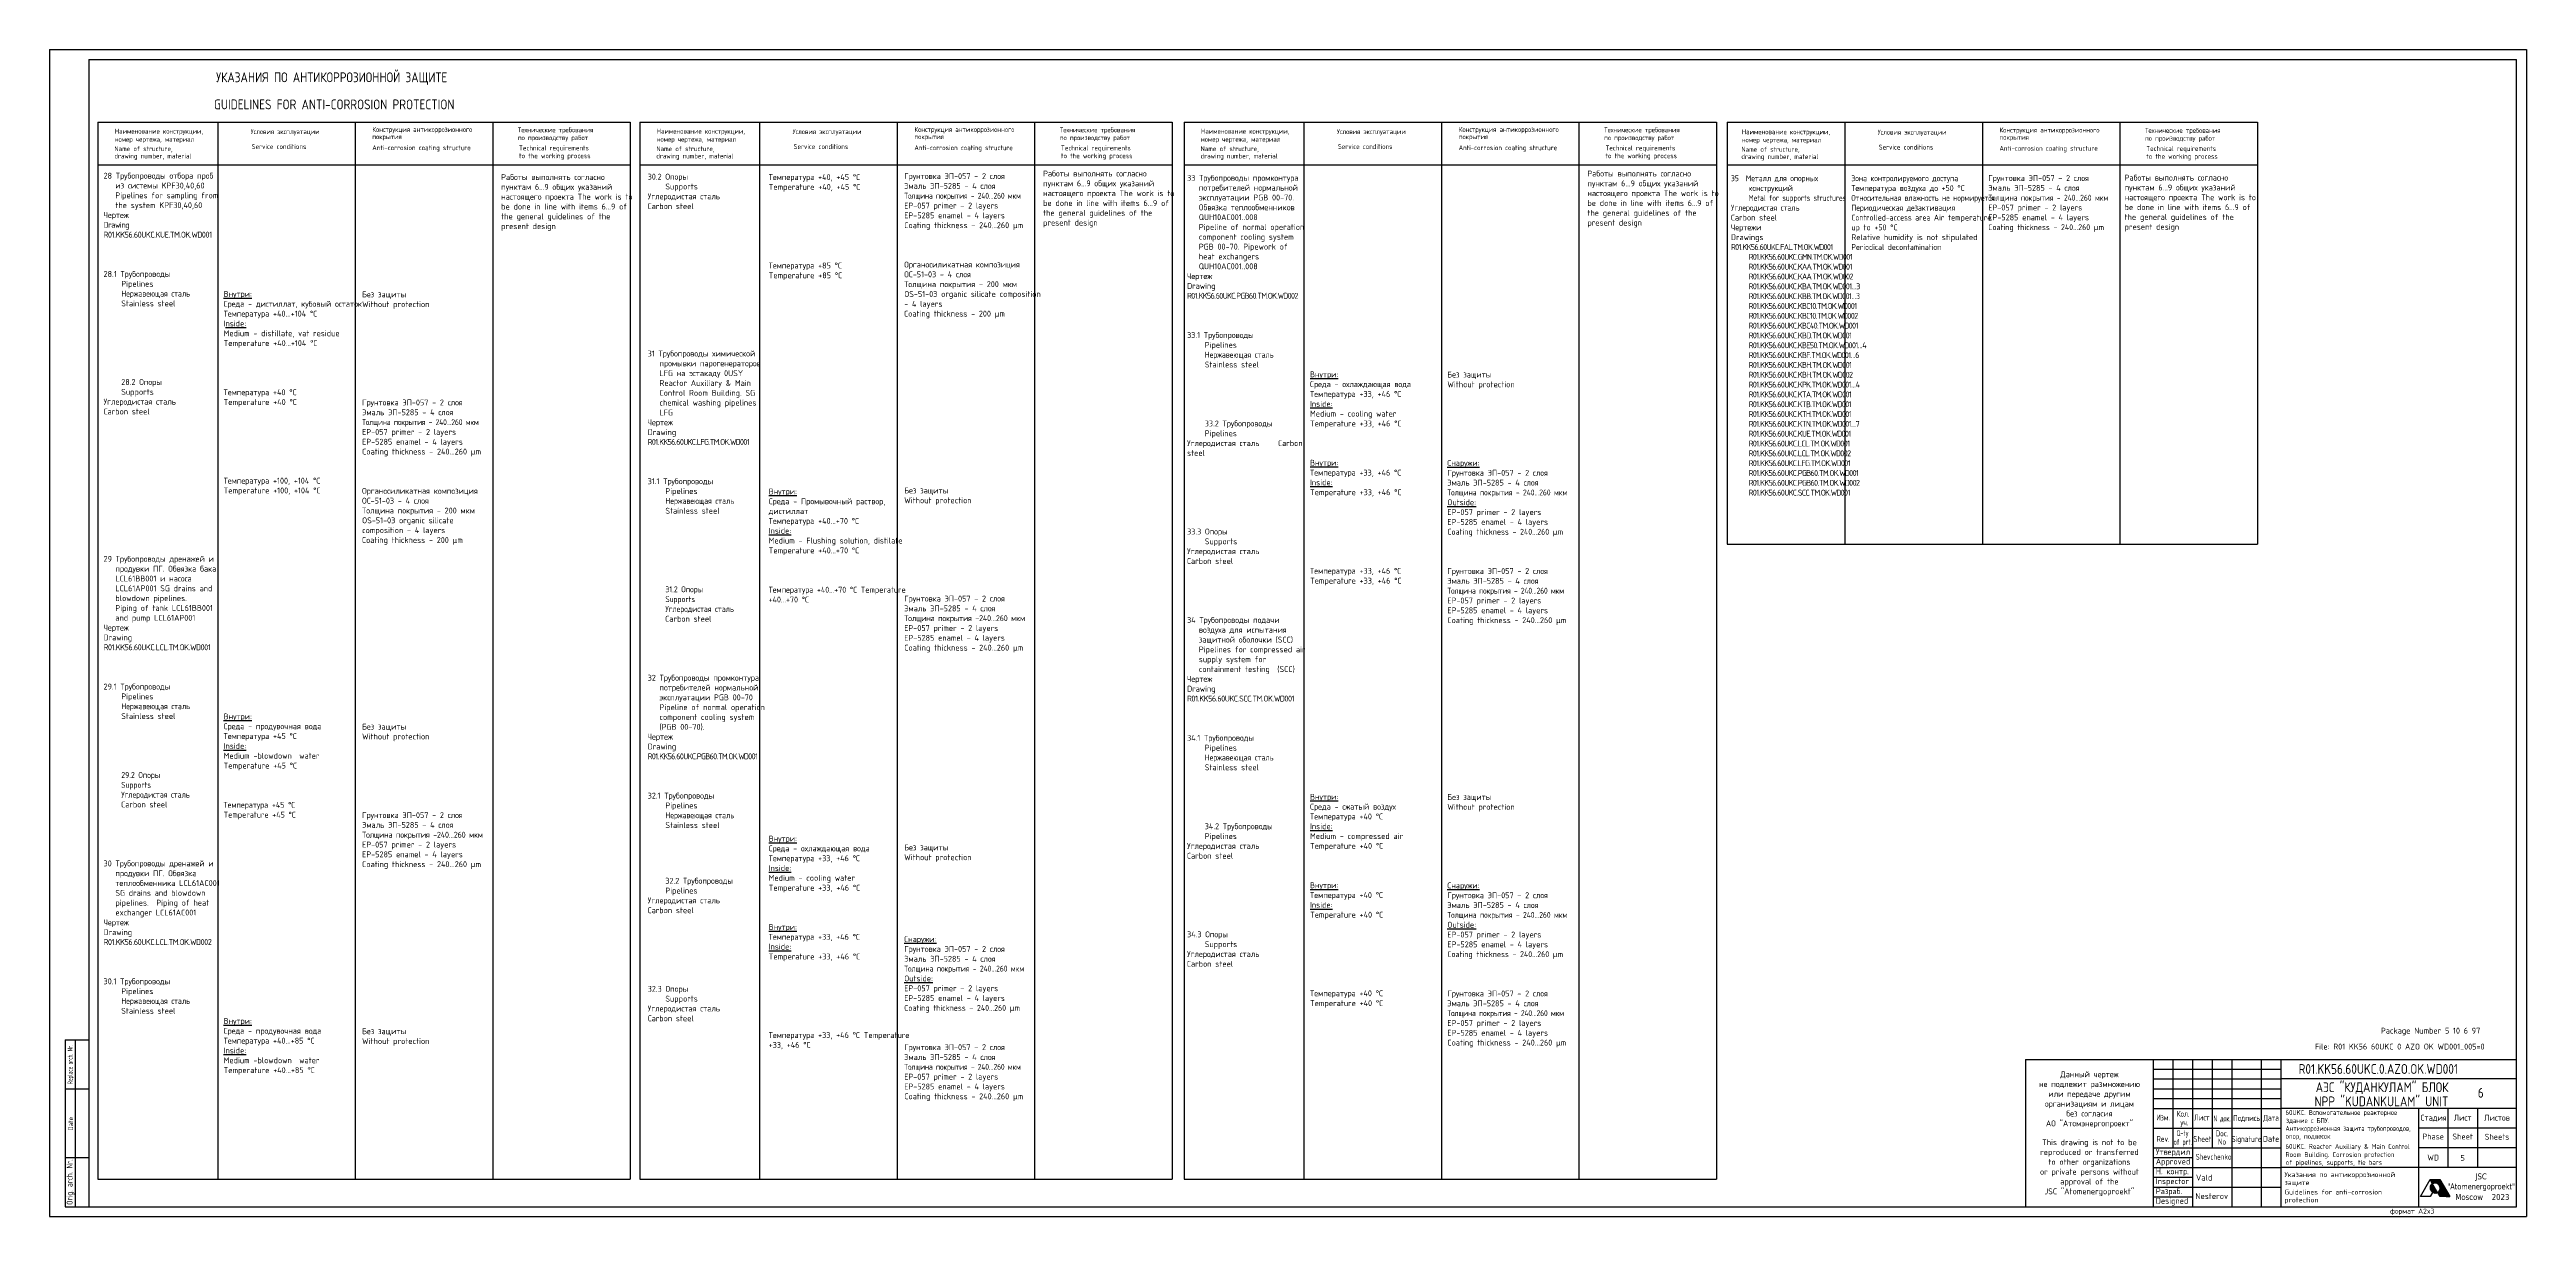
# Model space of a CAD drawing. Extents: x 7237 to 8498, y 2548 to 3142.
import ezdxf
from ezdxf.enums import TextEntityAlignment as Align

# ---------------------------------------------------------------- set-up
doc = ezdxf.new("R2010")
doc.units = 0
doc.header["$LTSCALE"] = 20
doc.header["$MEASUREMENT"] = 0
doc.linetypes.add('HIDDEN', pattern=[0.375, 0.25, -0.125])
doc.layers.get('0').update_dxf_attribs({"linetype": 'CONTINUOUS'})
for name, color, linetype in [('POST', 7, 'CONTINUOUS'), ('TITUL', 7, 'CONTINUOUS'), ('YELLOW', 2, 'CONTINUOUS'), ('ОСНОВНОЙ', 3, 'CONTINUOUS'), ('ТЕКСТ', 2, 'CONTINUOUS')]:
    doc.layers.add(name, color=color, linetype=linetype)
doc.styles.add('Company', font='tahoma.ttf', dxfattribs={"width": 0.8})
doc.styles.add('ROMANC', font='romanc.shx', dxfattribs={"width": 0.8})
doc.styles.add('ROMANS', font='romans.shx', dxfattribs={"width": 0.8})
pattern_1 = [(45, (-6.199101, -8.099018), (-0.008838835, 0.008838835), [])]

# ---------------------------------------------------------------- blocks, each defined once
blk = doc.blocks.new('stb_kk')
at = {"layer": 'TITUL', "color": 1}
for p, q in [((-12, 85), (-12, 0)), ((-12, 85), (0, 85)), ((-7, 85), (-7, 0)), ((-12, 60), (0, 60)), ((-12, 25), (0, 25)), ((-12, 0), (0, 0))]:
    blk.add_line(p, q, dxfattribs=at)
at = {"layer": 'TITUL', "style": 'ROMANC'}
for s, width, p in [('Replace arch. Nr.', 0.6, (-8.3, 72.4)), ('Date', 0.8, (-8, 42.2))]:
    blk.add_text(s, height=2.5, rotation=90, dxfattribs=dict(at, width=width)).set_placement(p, align=Align.CENTER)
at = {"layer": 'TITUL', "style": 'ROMANC', "width": 0.636627}
blk.add_text('Orig. arch. Nr.', height=3, rotation=90, dxfattribs=at).set_placement((-8.3, 0.9), (-8.3, 24.1), align=Align.FIT)
at = {"layer": 'TITUL', "linetype": 'Continuous', "style": 'ROMANS', "width": 0.8, "flags": 8}
for tag, p in [('REP_ARH_NR', (-3.5, 72.5)), ('DATE', (-3.5, 42.5)), ('ARCH_NR', (-3.5, 12.5))]:
    blk.add_attdef(tag, text='', height=3, rotation=90, dxfattribs=at).set_placement(p, align=Align.MIDDLE_CENTER)
blk = doc.blocks.new('logotype')
at = {"linetype": 'Continuous'}
h = blk.add_hatch(dxfattribs=at)
h.set_pattern_fill('ANSI31', color=256, scale=0.1, style=0)
h.set_pattern_definition(pattern_1)
h.paths.add_polyline_path([(-1.3, 2.2), (-1.4, 2.2), (-1.4, 2.1), (-1.5, 2.1), (-1.6, 2), (-1.6, 2), (-1.7, 2), (-1.7, 1.9), (-1.8, 1.9), (-1.8, 1.8), (-1.9, 1.8), (-1.9, 1.7), (-2, 1.7), (-2, 1.6), (-2.1, 1.6), (-2.1, 1.5), (-2.2, 1.5), (-2.2, 1.4), (-2.2, 1.3), (-2.3, 1.3), (-2.3, 1.2), (-2.3, 1.2), (-2.4, 1.1), (-2.4, 1.1), (-2.4, 1), (-2.4, 1), (-2.5, 0.9), (-2.5, 0.8), (-2.5, 0.8), (-2.5, 0.7), (-2.5, 0.7), (-2.6, 0.6), (-2.6, 0.6), (-2.6, 0.5), (-2.6, 0.4), (-2.6, 0.4), (-2.6, 0.3), (-2.6, 0.3), (-2.6, 0.2), (-2.6, 0.2), (-2.6, 0.1), (-2.6, 0), (-2.6, 0), (-2.6, -0.1), (-2.6, -0.1), (-2.6, -0.2), (-2.6, -0.2), (-2.6, -0.3), (-2.6, -0.4), (-2.6, -0.4), (-2.6, -0.5), (-2.6, -0.5), (-2.6, -0.6), (-2.6, -0.6), (-2.5, -0.7), (-2.5, -0.8), (-2.5, -0.8), (-2.5, -0.9), (-2.5, -0.9), (-2.4, -1), (-2.4, -1), (-2.4, -1.1), (-2.4, -1.1), (-2.3, -1.2), (-2.3, -1.2), (-2.3, -1.3), (-2.3, -1.3), (-2.2, -1.4), (-2.2, -1.4), (-2.2, -1.5), (-2.1, -1.5), (-2.1, -1.6), (-2.1, -1.6), (-2, -1.7), (-2, -1.7), (-2, -1.8), (-1.9, -1.8), (-1.9, -1.8), (-1.8, -1.9), (-1.8, -1.9), (-1.8, -2), (-1.7, -2), (-1.7, -2), (-1.6, -2.1), (-1.6, -2.1), (-1.5, -2.1), (-1.5, -2.2), (-1.4, -2.2), (-1.4, -2.2), (-1.4, -2.3), (-1.3, -2.3), (-1.3, -2.3), (-1.2, -2.4), (-1.2, -2.4), (-1.1, -2.4), (-1, -2.4), (-1, -2.5), (-0.9, -2.5), (-0.9, -2.5), (-0.8, -2.5), (-0.8, -2.5), (-0.7, -2.5), (-0.7, -2.6), (-0.6, -2.6), (-0.5, -2.6), (-0.5, -2.6), (-0.4, -2.6), (-0.4, -2.6), (-0.3, -2.6), (-0.2, -2.6), (-0.2, -2.6), (-0.1, -2.6), (-0.1, -2.6), (0, -2.6), (0.1, -2.6), (0.1, -2.6), (0.2, -2.6), (0.3, -2.6), (0.3, -2.6), (0.4, -2.6), (0.4, -2.6), (0.5, -2.6), (0.6, -2.5), (0.6, -2.5), (0.7, -2.5), (0.8, -2.5), (0.8, -2.5), (0.9, -2.4), (1, -2.4), (1, -2.4), (1.1, -2.3), (1.2, -2.3), (1.2, -2.3), (1.3, -2.2), (1.3, -2.2), (1.3, -2.2)])
h = blk.add_hatch(dxfattribs=at)
h.set_pattern_fill('ANSI31', color=256, scale=0.1, style=0)
h.set_pattern_definition(pattern_1)
edge = h.paths.add_edge_path()
edge.add_line((2.4, 4.3), (-2.5, 4.3))
edge.add_line((-2.5, 4.3), (-1.3, 2.2))
edge.add_line((-1.3, 2.2), (-1.2, 2.2))
edge.add_line((-1.2, 2.2), (-1.2, 2.3))
edge.add_line((-1.2, 2.3), (-1.1, 2.3))
edge.add_line((-1.1, 2.3), (-1, 2.3))
edge.add_line((-1, 2.3), (-0.9, 2.4))
edge.add_line((-0.9, 2.4), (-0.9, 2.4))
edge.add_line((-0.9, 2.4), (-0.8, 2.4))
edge.add_line((-0.8, 2.4), (-0.7, 2.4))
edge.add_line((-0.7, 2.4), (-0.7, 2.5))
edge.add_line((-0.7, 2.5), (-0.6, 2.5))
edge.add_line((-0.6, 2.5), (-0.5, 2.5))
edge.add_line((-0.5, 2.5), (-0.4, 2.5))
edge.add_line((-0.4, 2.5), (-0.4, 2.5))
edge.add_line((-0.4, 2.5), (-0.3, 2.5))
edge.add_line((-0.3, 2.5), (-0.2, 2.5))
edge.add_line((-0.2, 2.5), (-0.2, 2.5))
edge.add_line((-0.2, 2.5), (-0.1, 2.5))
edge.add_line((-0.1, 2.5), (0, 2.5))
edge.add_line((0, 2.5), (0, 2.5))
edge.add_line((0, 2.5), (0.1, 2.5))
edge.add_line((0.1, 2.5), (0.2, 2.5))
edge.add_line((0.2, 2.5), (0.2, 2.5))
edge.add_line((0.2, 2.5), (0.3, 2.5))
edge.add_line((0.3, 2.5), (0.3, 2.5))
edge.add_line((0.3, 2.5), (0.4, 2.5))
edge.add_line((0.4, 2.5), (0.5, 2.5))
edge.add_line((0.5, 2.5), (0.5, 2.5))
edge.add_line((0.5, 2.5), (0.6, 2.5))
edge.add_line((0.6, 2.5), (0.6, 2.5))
edge.add_line((0.6, 2.5), (0.7, 2.4))
edge.add_line((0.7, 2.4), (0.8, 2.4))
edge.add_line((0.8, 2.4), (0.8, 2.4))
edge.add_line((0.8, 2.4), (0.9, 2.4))
edge.add_line((0.9, 2.4), (0.9, 2.4))
edge.add_line((0.9, 2.4), (1, 2.3))
edge.add_line((1, 2.3), (1, 2.3))
edge.add_line((1, 2.3), (1.1, 2.3))
edge.add_line((1.1, 2.3), (1.1, 2.3))
edge.add_line((1.1, 2.3), (1.2, 2.2))
edge.add_line((1.2, 2.2), (1.2, 2.2))
edge.add_line((1.2, 2.2), (1.3, 2.2))
edge.add_line((1.3, 2.2), (1.3, 2.1))
edge.add_line((1.3, 2.1), (1.4, 2.1))
edge.add_line((1.4, 2.1), (1.4, 2.1))
edge.add_line((1.4, 2.1), (1.5, 2))
edge.add_line((1.5, 2), (1.5, 2))
edge.add_line((1.5, 2), (1.6, 2))
edge.add_line((1.6, 2), (1.6, 1.9))
edge.add_line((1.6, 1.9), (1.7, 1.9))
edge.add_line((1.7, 1.9), (1.7, 1.8))
edge.add_line((1.7, 1.8), (1.8, 1.8))
edge.add_line((1.8, 1.8), (1.8, 1.8))
edge.add_line((1.8, 1.8), (1.8, 1.7))
edge.add_line((1.8, 1.7), (1.9, 1.7))
edge.add_line((1.9, 1.7), (1.9, 1.6))
edge.add_line((1.9, 1.6), (1.9, 1.6))
edge.add_line((1.9, 1.6), (2, 1.5))
edge.add_line((2, 1.5), (2, 1.5))
edge.add_line((2, 1.5), (2, 1.4))
edge.add_line((2, 1.4), (2.1, 1.4))
edge.add_line((2.1, 1.4), (2.1, 1.3))
edge.add_line((2.1, 1.3), (2.1, 1.3))
edge.add_line((2.1, 1.3), (2.2, 1.2))
edge.add_line((2.2, 1.2), (2.2, 1.2))
edge.add_line((2.2, 1.2), (2.2, 1.1))
edge.add_line((2.2, 1.1), (2.3, 1.1))
edge.add_line((2.3, 1.1), (2.3, 1))
edge.add_line((2.3, 1), (2.3, 1))
edge.add_line((2.3, 1), (2.3, 0.9))
edge.add_line((2.3, 0.9), (2.3, 0.9))
edge.add_line((2.3, 0.9), (2.4, 0.8))
edge.add_line((2.4, 0.8), (2.4, 0.7))
edge.add_line((2.4, 0.7), (2.4, 0.7))
edge.add_line((2.4, 0.7), (2.4, 0.6))
edge.add_line((2.4, 0.6), (2.4, 0.6))
edge.add_line((2.4, 0.6), (2.4, 0.5))
edge.add_line((2.4, 0.5), (2.5, 0.5))
edge.add_line((2.5, 0.5), (2.5, 0.4))
edge.add_line((2.5, 0.4), (2.5, 0.3))
edge.add_line((2.5, 0.3), (2.5, 0.3))
edge.add_line((2.5, 0.3), (2.5, 0.2))
edge.add_line((2.5, 0.2), (2.5, 0.2))
edge.add_line((2.5, 0.2), (2.5, 0.1))
edge.add_line((2.5, 0.1), (2.5, 0.1))
edge.add_line((2.5, 0.1), (2.5, 0))
edge.add_line((2.5, 0), (2.5, -0.1))
edge.add_line((2.5, -0.1), (2.5, -0.1))
edge.add_line((2.5, -0.1), (2.5, -0.2))
edge.add_line((2.5, -0.2), (2.5, -0.2))
edge.add_line((2.5, -0.2), (2.5, -0.3))
edge.add_line((2.5, -0.3), (2.5, -0.4))
edge.add_line((2.5, -0.4), (2.5, -0.4))
edge.add_line((2.5, -0.4), (2.5, -0.5))
edge.add_line((2.5, -0.5), (2.5, -0.5))
edge.add_line((2.5, -0.5), (2.5, -0.6))
edge.add_line((2.5, -0.6), (2.5, -0.7))
edge.add_line((2.5, -0.7), (2.5, -0.7))
edge.add_line((2.5, -0.7), (2.4, -0.8))
edge.add_line((2.4, -0.8), (2.4, -0.8))
edge.add_line((2.4, -0.8), (2.4, -0.9))
edge.add_line((2.4, -0.9), (2.4, -0.9))
edge.add_line((2.4, -0.9), (2.4, -1))
edge.add_line((2.4, -1), (2.3, -1.1))
edge.add_line((2.3, -1.1), (2.3, -1.1))
edge.add_line((2.3, -1.1), (2.3, -1.2))
edge.add_line((2.3, -1.2), (2.3, -1.2))
edge.add_line((2.3, -1.2), (2.2, -1.3))
edge.add_line((2.2, -1.3), (2.2, -1.3))
edge.add_line((2.2, -1.3), (2.2, -1.4))
edge.add_line((2.2, -1.4), (2.1, -1.4))
edge.add_line((2.1, -1.4), (2.1, -1.5))
edge.add_line((2.1, -1.5), (2.1, -1.5))
edge.add_line((2.1, -1.5), (2, -1.6))
edge.add_line((2, -1.6), (2, -1.6))
edge.add_line((2, -1.6), (1.9, -1.7))
edge.add_line((1.9, -1.7), (1.9, -1.7))
edge.add_line((1.9, -1.7), (1.9, -1.8))
edge.add_line((1.9, -1.8), (1.8, -1.8))
edge.add_line((1.8, -1.8), (1.8, -1.9))
edge.add_line((1.8, -1.9), (1.7, -1.9))
edge.add_line((1.7, -1.9), (1.7, -2))
edge.add_line((1.7, -2), (1.6, -2))
edge.add_line((1.6, -2), (1.5, -2.1))
edge.add_line((1.5, -2.1), (1.5, -2.1))
edge.add_line((1.5, -2.1), (1.4, -2.1))
edge.add_line((1.4, -2.1), (1.4, -2.2))
edge.add_line((1.4, -2.2), (1.3, -2.2))
edge.add_line((1.3, -2.2), (1.3, -2.2))
edge.add_line((1.3, -2.2), (2.6, -4.4))
edge.add_line((2.6, -4.4), (7.5, -4.4))
edge.add_line((7.5, -4.4), (2.4, 4.3))
at = {"color": 7, "linetype": 'Continuous'}
for p, q in [((-7.5, -4.4), (-2.5, 4.3)), ((-2.5, -4.4), (-7.5, -4.4)), ((-1.4, -2.3), (-2.5, -4.4)), ((1.3, -2.2), (1.3, -2.2))]:
    blk.add_line(p, q, dxfattribs=at)
at = {"linetype": 'Continuous'}
for p, q in [((-2.5, 4.3), (2.4, 4.3)), ((-1.3, 2.2), (-2.5, 4.3)), ((-1.2, 2.2), (-1.3, 2.2)), ((-1.2, 2.3), (-1.2, 2.2)), ((-1.1, 2.3), (-1.2, 2.3)), ((-1, 2.3), (-1.1, 2.3)), ((-0.9, 2.4), (-1, 2.3)), ((-0.9, 2.4), (-0.9, 2.4)), ((-0.8, 2.4), (-0.9, 2.4)), ((-0.7, 2.4), (-0.8, 2.4)), ((-0.6, 2.5), (-0.7, 2.5)), ((-0.7, 2.5), (-0.7, 2.4)), ((-0.5, 2.5), (-0.6, 2.5)), ((-0.4, 2.5), (-0.5, 2.5)), ((-0.4, 2.5), (-0.4, 2.5)), ((-0.3, 2.5), (-0.4, 2.5)), ((-0.2, 2.5), (-0.3, 2.5)), ((-0.1, 2.5), (-0.2, 2.5)), ((-0.2, 2.5), (-0.2, 2.5)), ((0, 2.5), (-0.1, 2.5)), ((0, 2.5), (0, 2.5)), ((0.1, 2.5), (0, 2.5)), ((0.2, 2.5), (0.1, 2.5)), ((0.2, 2.5), (0.2, 2.5)), ((0.3, 2.5), (0.2, 2.5)), ((0.3, 2.5), (0.3, 2.5)), ((0.4, 2.5), (0.3, 2.5)), ((0.5, 2.5), (0.4, 2.5)), ((0.5, 2.5), (0.5, 2.5)), ((0.6, 2.5), (0.5, 2.5)), ((0.6, 2.5), (0.6, 2.5)), ((0.7, 2.4), (0.6, 2.5)), ((0.8, 2.4), (0.7, 2.4)), ((0.8, 2.4), (0.8, 2.4)), ((0.9, 2.4), (0.8, 2.4)), ((0.9, 2.4), (0.9, 2.4)), ((1, 2.3), (0.9, 2.4)), ((1, 2.3), (1, 2.3)), ((1.1, 2.3), (1, 2.3)), ((1.2, 2.2), (1.1, 2.3)), ((1.1, 2.3), (1.1, 2.3)), ((1.2, 2.2), (1.2, 2.2)), ((1.3, 2.2), (1.2, 2.2)), ((1.3, 2.1), (1.3, 2.2)), ((1.4, 2.1), (1.3, 2.1)), ((1.5, 2), (1.4, 2.1)), ((1.4, 2.1), (1.4, 2.1)), ((1.5, 2), (1.5, 2)), ((1.6, 2), (1.5, 2)), ((1.6, 1.9), (1.6, 2)), ((1.7, 1.9), (1.6, 1.9)), ((1.7, 1.8), (1.7, 1.9)), ((1.8, 1.8), (1.7, 1.8)), ((1.8, 1.8), (1.8, 1.8)), ((1.8, 1.7), (1.8, 1.8)), ((1.9, 1.7), (1.8, 1.7)), ((1.9, 1.6), (1.9, 1.7)), ((1.9, 1.6), (1.9, 1.6)), ((2, 1.5), (1.9, 1.6)), ((2, 1.5), (2, 1.5)), ((2, 1.4), (2, 1.5)), ((2.1, 1.4), (2, 1.4)), ((2.1, 1.3), (2.1, 1.4)), ((2.2, 1.2), (2.1, 1.3)), ((2.1, 1.3), (2.1, 1.3)), ((2.2, 1.1), (2.2, 1.2)), ((2.2, 1.2), (2.2, 1.2)), ((2.3, 1.1), (2.2, 1.1)), ((2.3, 1), (2.3, 1.1)), ((2.3, 1), (2.3, 1)), ((2.3, 0.9), (2.3, 1)), ((2.4, 0.8), (2.3, 0.9)), ((2.3, 0.9), (2.3, 0.9)), ((2.4, 4.3), (7.5, -4.4)), ((2.4, 0.7), (2.4, 0.8)), ((2.4, 0.7), (2.4, 0.7)), ((2.4, 0.6), (2.4, 0.7)), ((2.4, 0.5), (2.4, 0.6)), ((2.4, 0.6), (2.4, 0.6)), ((2.5, 0.5), (2.4, 0.5)), ((2.5, 0.4), (2.5, 0.5)), ((2.5, 0.3), (2.5, 0.4)), ((2.5, 0.3), (2.5, 0.3)), ((2.5, 0.2), (2.5, 0.3)), ((2.5, 0.2), (2.5, 0.2)), ((2.5, 0.1), (2.5, 0.2)), ((2.5, 0.1), (2.5, 0.1)), ((2.5, 0), (2.5, 0.1)), ((2.6, -4.4), (1.3, -2.2)), ((1.3, -2.2), (1.4, -2.2)), ((1.4, -2.1), (1.5, -2.1)), ((1.4, -2.2), (1.4, -2.1)), ((1.5, -2.1), (1.6, -2)), ((1.5, -2.1), (1.5, -2.1)), ((1.6, -2), (1.7, -2)), ((1.7, -1.9), (1.8, -1.9)), ((1.7, -2), (1.7, -1.9)), ((1.8, -1.9), (1.8, -1.8)), ((1.8, -1.8), (1.9, -1.8)), ((1.9, -1.7), (2, -1.6)), ((1.9, -1.7), (1.9, -1.7)), ((1.9, -1.8), (1.9, -1.7)), ((2, -1.6), (2.1, -1.5)), ((2, -1.6), (2, -1.6)), ((2.1, -1.4), (2.2, -1.4)), ((2.1, -1.5), (2.1, -1.4)), ((2.1, -1.5), (2.1, -1.5)), ((2.2, -1.3), (2.3, -1.2)), ((2.2, -1.3), (2.2, -1.3)), ((2.2, -1.4), (2.2, -1.3)), ((2.3, -1.1), (2.4, -1)), ((2.3, -1.2), (2.3, -1.1)), ((2.3, -1.1), (2.3, -1.1)), ((2.3, -1.2), (2.3, -1.2)), ((2.4, -0.8), (2.5, -0.7)), ((2.4, -0.8), (2.4, -0.8)), ((2.4, -0.9), (2.4, -0.8)), ((2.4, -0.9), (2.4, -0.9)), ((2.4, -1), (2.4, -0.9)), ((2.5, -0.1), (2.5, 0)), ((2.5, -0.2), (2.5, -0.1)), ((2.5, -0.1), (2.5, -0.1)), ((2.5, -0.2), (2.5, -0.2)), ((2.5, -0.3), (2.5, -0.2)), ((2.5, -0.4), (2.5, -0.3)), ((2.5, -0.5), (2.5, -0.4)), ((2.5, -0.4), (2.5, -0.4)), ((2.5, -0.5), (2.5, -0.5)), ((2.5, -0.6), (2.5, -0.5)), ((2.5, -0.7), (2.5, -0.6)), ((2.5, -0.7), (2.5, -0.7)), ((7.5, -4.4), (2.6, -4.4))]:
    blk.add_line(p, q, dxfattribs=at)

msp = doc.modelspace()

# ---------------------------------------------------------------- linework, layer by layer
at = {"layer": 'TITUL'}
for p, q in [((7237.3, 3142.4), (8498.3, 3142.4)), ((7237.3, 3142.4), (7237.3, 2548.4)), ((8498.3, 3142.4), (8498.3, 2548.4)), ((8308.3, 2623.4), (8373.3, 2623.4)), ((8308.3, 2618.4), (8373.3, 2618.4)), ((8308.3, 2613.4), (8373.3, 2613.4)), ((8308.3, 2608.4), (8373.3, 2608.4)), ((8308.3, 2593.4), (8373.3, 2593.4)), ((8308.3, 2578.4), (8328.3, 2578.4)), ((8308.3, 2568.4), (8328.3, 2568.4)), ((7237.3, 2548.4), (8498.3, 2548.4)), ((8308.3, 2558.4), (8328.3, 2558.4))]:
    msp.add_line(p, q, dxfattribs=at)
at = {"layer": 'TITUL', "color": 1}
for p, q in [((7257.3, 3137.4), (8493.3, 3137.4)), ((7257.3, 3137.4), (7257.3, 2553.4)), ((8493.3, 2553.4), (8493.3, 3137.4)), ((8243.3, 2628.4), (8243.3, 2553.4)), ((8308.3, 2628.4), (8308.3, 2553.4)), ((8318.3, 2628.4), (8318.3, 2583.4)), ((8328.3, 2628.4), (8328.3, 2553.4)), ((8338.3, 2628.4), (8338.3, 2583.4)), ((8348.3, 2628.4), (8348.3, 2553.4)), ((8363.3, 2628.4), (8363.3, 2553.4)), ((8493.3, 2618.4), (8373.3, 2618.4)), ((8493.3, 2603.4), (8373.3, 2603.4)), ((8443.3, 2603.4), (8443.3, 2553.4)), ((8458.3, 2603.4), (8458.3, 2573.4)), ((8473.3, 2603.4), (8473.3, 2573.4)), ((8493.3, 2573.4), (8373.3, 2573.4)), ((8493.3, 2583.4), (8443.3, 2583.4)), ((7257.3, 2553.4), (8493.3, 2553.4))]:
    msp.add_line(p, q, dxfattribs=at)
at = {"layer": 'TITUL', "color": 1, "linetype": 'Continuous'}
for p, q in [((8243.3, 2628.4), (8493.3, 2628.4)), ((8373.3, 2628.4), (8373.3, 2553.4)), ((8308.3, 2603.4), (8373.3, 2603.4)), ((8308.3, 2583.4), (8373.3, 2583.4)), ((8308.3, 2573.4), (8373.3, 2573.4)), ((8308.3, 2563.4), (8373.3, 2563.4))]:
    msp.add_line(p, q, dxfattribs=at)
at = {"layer": 'TITUL', "color": 0}
msp.add_line((8493.3, 2593.4), (8443.3, 2593.4), dxfattribs=at)
at = {"layer": 'YELLOW', "color": 3}
for p, q in [((7322.9, 3105.5), (7322.9, 2567.4)), ((7392.9, 3105.5), (7392.9, 2567.4)), ((7462.9, 3105.5), (7462.9, 2567.4)), ((7261.9, 2567.4), (7532.9, 2567.4)), ((7537.8, 2567.4), (7808.8, 2567.4))]:
    msp.add_line(p, q, dxfattribs=at)
at = {"layer": 'ОСНОВНОЙ'}
for p, q in [((7261.9, 3105.5), (7532.9, 3105.5)), ((7261.9, 3105.5), (7261.9, 2567.4)), ((7532.9, 3105.5), (7532.9, 2567.4)), ((7537.8, 3105.5), (7808.8, 3105.5)), ((7537.8, 3105.5), (7537.8, 2567.4)), ((7598.8, 3105.5), (7598.8, 2567.4)), ((7668.8, 3105.5), (7668.8, 2567.4)), ((7738.8, 3105.5), (7738.8, 2567.4)), ((7808.8, 3105.5), (7808.8, 2567.4)), ((7814.9, 3105.5), (8085.9, 3105.5)), ((7814.9, 3105.5), (7814.9, 2567.4)), ((7875.9, 3105.5), (7875.9, 2567.4)), ((7945.9, 3105.5), (7945.9, 2567.4)), ((8015.9, 3105.5), (8015.9, 2567.4)), ((8085.9, 3105.5), (8085.9, 2567.4)), ((8091.3, 3105.5), (8361.3, 3105.5)), ((8091.3, 3105.5), (8091.3, 2890.6)), ((8151.3, 3105.5), (8151.3, 2890.6)), ((8221.3, 3105.5), (8221.3, 2890.6)), ((8291.3, 3105.5), (8291.3, 2890.6)), ((8361.3, 3105.5), (8361.3, 2890.6)), ((7261.9, 3083.8), (7532.9, 3083.8)), ((7537.8, 3083.8), (7808.8, 3083.8)), ((7814.9, 3083.8), (8085.9, 3083.8)), ((8091.3, 3083.8), (8361, 3083.8)), ((8091.3, 2890.6), (8361.3, 2890.6)), ((7814.9, 2567.4), (8085.9, 2567.4))]:
    msp.add_line(p, q, dxfattribs=at)

# ---------------------------------------------------------------- block references
at = {"layer": 'TITUL'}
for name, p in [('stb_kk', (7257.3, 2553.4)), ('logotype', (8451.8, 2562.9))]:
    msp.add_blockref(name, p, dxfattribs=at)

# ---------------------------------------------------------------- texts
at = {"color": 1, "linetype": 'Continuous', "ltscale": 15, "style": 'ROMANS', "width": 0.8}
for s, p in [('R01.KK56.60UKC.0.AZO.OK.WD001', (8382.3, 2621)), ('6', (8473.5, 2608.9))]:
    msp.add_text(s, height=5, dxfattribs=at).set_placement(p)
at = {"color": 2, "style": 'ROMANS', "width": 0.8}
for s, p in [('60UKC. Вспомогательное реакторное ', (8375.6, 2600.1)), ('60UKC. Reactor Auxiliary & Main Control ', (8375.6, 2582.8))]:
    msp.add_text(s, height=2.5, dxfattribs=at).set_placement(p)
at = {"color": 2, "linetype": 'Continuous', "ltscale": 15, "style": 'ROMANS'}
for s, height, width, p in [('здание с БПУ.', 2.5, 0.8, (8375.9, 2596)), ('Антикоррозионная защита трубопроводов, ', 2.5, 0.7654, (8375.6, 2592)), ('опор, подвесок', 2.5, 0.8, (8375.7, 2588)), ('Shevchenko', 3, 0.68, (8329.9, 2577.3)), ('Room Building. Corrosion protection ', 2.5, 0.8, (8375.6, 2578.7)), ('of pipelines, supports, tie bars', 2.5, 0.8, (8375.7, 2574.7)), ('Nesterov', 3, 0.910487, (8329.7, 2557.3)), ('Vald', 3, 0.960599, (8330, 2566.7))]:
    msp.add_text(s, height=height, dxfattribs=dict(at, width=width)).set_placement(p)
at = {"color": 2, "linetype": 'Continuous', "ltscale": 5, "char_height": 3, "width": 55, "attachment_point": 1, "style": 'ROMANS'}
for s, insert in [('\\pxi-2,l2;28 Трубопроводы отбора проб из системы KPF30,40,60 \\P\\pi0;Pipelines for sampling from the system KPF30,40,60 \\P\\pl0;Чертеж \\P{\\T0.9;Drawing R01.KK56.60UKC.KUE.TM.OK.WD001 \\P}\\P\\P\\P28.1 Трубопроводы   \\P\\pi3;Pipelines {\\W0.758;   \\P\\pi0;Нержавеющая сталь }  \\PStainless steel \\P\\P\\P\\P\\P\\P\\P\\P28.2 Опоры   \\P\\pi3;Supports    \\P\\pi0;Углеродистая сталь   \\PСarbon steel \\P\\P\\P\\P\\pi-2,l2;\\P\\P\\P\\P\\P\\P\\P\\P\\P\\P\\P29 Трубопроводы дренажей и продувки ПГ. Обвязка бака LCL61BB001 и насоса LCL61AP001 SG drains and blowdown pipelines.  \\P\\pi0;Piping of tank LCL61BB001 and pump LCL61AP001 \\P\\pl0;Чертеж \\PDrawing \\P{\\T0.9;R01.KK56.60UKC.LCL.TM.OK.WD001 \\P}\\P\\P\\P29.1 Трубопроводы   \\P\\pi3;Pipelines {\\W0.758;   \\P\\pi0;Нержавеющая сталь }  \\PStainless steel \\P\\P\\P\\P\\P\\P{\\W0.7678;29.2 Опоры \\W0.7332;  \\P\\pi3;Supports \\W0.758;   \\P\\pi0;Углеродистая сталь }  \\PСarbon steel \\P\\P\\P\\P\\P\\P\\pi-2,l2;30 Трубопроводы дренажей и продувки ПГ. Обвязка теплообменника LCL61AC001 \\P\\pi0;SG drains and blowdown pipelines.  Piping of heat exchanger LCL61AC001 \\P\\pl0;Чертеж \\PDrawing \\P{\\T0.9;R01.KK56.60UKC.LCL.TM.OK.WD002 \\P}\\P\\P\\P30.1 Трубопроводы   \\P\\pi3;Pipelines {\\W0.758;   \\P\\pi0;Нержавеющая сталь }  \\PStainless steel', (7264.8, 3079.7)), ('\\pxi-2,l2;33 Трубопроводы промконтура потребителей нормальной эксплуатации PGB 00-70.  Обвязка теплообменников QUH10AC001..008 \\P\\pi0;Pipeline of normal operation component cooling system PGB 00-70. Pipework of heat exchangers QUH10AC001..008 \\P\\pl0;Чертеж \\PDrawing \\P{\\T0.85;R01.KK56.60UKC.PGB60.TM.OK.WD002 \\P}\\P\\P\\P33.1 Трубопроводы   \\P\\pi3;Pipelines {\\W0.758;   \\P\\pi0;Нержавеющая сталь }  \\PStainless steel \\P\\P\\P\\P\\P\\P33.2 Трубопроводы   \\P\\pi3;Pipelines \\P\\pi0;Углеродистая сталь     Сarbon steel \\P\\P\\P\\P\\P\\P\\P\\P33.3 Опоры   \\P\\pi3;Supports    \\P\\pi0;Углеродистая сталь   \\PСarbon steel \\P\\P\\P\\P\\P\\P\\pi-2,l2;34 Трубопроводы подачи воздуха для испытания защитной оболочки (SCC) \\P\\pi0;Pipelines for compressed air supply system for containment testing  (SCC) \\P\\pl0;Чертеж \\PDrawing \\P{\\T0.9;R01.KK56.60UKC.SCC.TM.OK.WD001 \\P}\\P\\P\\P34.1 Трубопроводы   \\P\\pi3;Pipelines {\\W0.758;   \\P\\pi0;Нержавеющая сталь }  \\PStainless steel \\P\\P\\P\\P\\P\\P34.2 Трубопроводы   \\P\\pi3;Pipelines \\P\\pi0;Углеродистая сталь     \\PСarbon steel \\P\\P\\P\\P\\P\\P\\P\\P34.3 Опоры   \\P\\pi3;Supports    \\P\\pi0;Углеродистая сталь   \\PСarbon steel', (7816.4, 3078.6))]:
    msp.add_mtext(s, dxfattribs=dict(at, insert=insert))
at = {"layer": 'POST', "color": 2, "style": 'ROMANS', "width": 0.8}
msp.add_text('Package Number 5 10 6 97 ', height=3, dxfattribs=at).set_placement((8424.2, 2641.5))
at = {"layer": 'TITUL', "color": 2, "style": 'ROMANS', "width": 0.8}
msp.add_text('File: R01 KK56 60UKC 0 AZO OK WD001_005=0', height=3, dxfattribs=at).set_placement((8390.6, 2633.4))
for s, p in [('не подлежит размножению', (8275.8, 2614.3)), ('или передаче другим', (8275.8, 2609.3)), ('Данный чертеж', (8275.8, 2619.3)), ('организациям и лицам', (8275.8, 2604.3)), ('АО "Атомэнергопроект"', (8275.8, 2594.3)), ('без согласия', (8275.8, 2599.3)), ('Стадия', (8451, 2597.2)), ('Лист', (8465.8, 2597.2)), ('Листов', (8483.3, 2597.2)), ('This drawing is not to be', (8275.8, 2584.7)), ('Phase', (8450.8, 2587.6)), ('Sheet', (8465.8, 2587.6)), ('Sheets', (8483.3, 2587.5)), ('or private persons without', (8275.8, 2569.7)), ('reproduced or transferred', (8275.8, 2579.7)), ('to other organizations', (8275.8, 2574.7)), ('JSC "Atomenergoproekt"', (8275.8, 2559.7)), ('approval of the', (8275.8, 2564.7))]:
    msp.add_text(s, height=3, dxfattribs=at).set_placement(p, align=Align.CENTER)
at = {"layer": 'TITUL', "color": 1, "style": 'ROMANS', "width": 0.8}
for s, p in [('NPP "KUDANKULAM" UNIT', (8390.4, 2604.5)), ('АЭС "КУДАНКУЛАМ" БЛОК ', (8391, 2611.7))]:
    msp.add_text(s, height=5, dxfattribs=at).set_placement(p)
at = {"layer": 'TITUL', "color": 2, "linetype": 'HIDDEN', "style": 'ROMANS'}
for s, width, p in [('Изм.', 0.7, (8313.3, 2598.8)), ('Кол. ', 0.7, (8324.3, 2600.7)), ('Лист', 0.7, (8333, 2598.8)), ('N док.', 0.6, (8343.3, 2598.1)), ('Подпись', 0.7, (8355.8, 2598.3)), ('Дата', 0.7, (8368.3, 2598.3)), ('Rev.', 0.7, (8313.3, 2587.9)), ('of prt.', 0.6, (8323.3, 2585.9)), ('Q-ty', 0.6, (8323.2, 2590.4)), (' уч.', 0.7, (8323.3, 2595.9)), ('Sheet', 0.7, (8333.3, 2587.9)), ('Doc.', 0.7, (8343.3, 2590.7)), ('No', 0.7, (8343.3, 2586.5)), ('Signature', 0.7, (8355.8, 2587.4)), ('Date', 0.8, (8368.3, 2587.9))]:
    msp.add_text(s, height=3, dxfattribs=dict(at, width=width)).set_placement(p, align=Align.MIDDLE)
at = {"layer": 'TITUL', "color": 2, "linetype": 'HIDDEN', "style": 'ROMANS', "width": 0.8}
for s, p in [('Утвердил', (8309.6, 2579.8)), ('Approved', (8309.6, 2574.9)), ('Н. контр.', (8309.6, 2569.9)), ('Inspector', (8309.6, 2564.9)), ('Разраб.', (8309.6, 2559.8)), ('Designed', (8309.6, 2554.9))]:
    msp.add_text(s, height=3, dxfattribs=at).set_placement(p)
at = {"layer": 'TITUL', "color": 2, "linetype": 'Continuous', "ltscale": 5, "style": 'ROMANS', "width": 0.8}
msp.add_text('WD', height=3, dxfattribs=at).set_placement((8450.8, 2578.4), align=Align.MIDDLE_CENTER)
at = {"layer": 'TITUL', "color": 1, "style": 'Company', "width": 0.9}
msp.add_text('"Atomenergoproekt"', height=3, dxfattribs=at).set_placement((8475.2, 2562.2), align=Align.CENTER)
at = {"layer": 'TITUL', "color": 1, "style": 'Company'}
msp.add_text('JSC', height=3, dxfattribs=at).set_placement((8475.2, 2567.3), align=Align.CENTER)
at = {"layer": 'TITUL', "style": 'ROMANS'}
msp.add_text('формат А2x3', height=2.5, dxfattribs=at).set_placement((8428.9, 2549.9))
at = {"layer": 'TITUL', "color": 1, "style": 'Company'}
msp.add_text('Moscow', height=3, dxfattribs=at).set_placement((8462.1, 2556.8))
at = {"layer": 'TITUL', "color": 2, "style": 'ROMANS', "width": 0.8, "flags": 12}
msp.add_attdef('5', text='1', height=3, dxfattribs=at).set_placement((8465.8, 2578.2), align=Align.MIDDLE)
at = {"layer": 'TITUL', "color": 1, "style": 'Company', "flags": 12}
msp.add_attdef('2023', (8480.6, 2556.8), '2002', height=3, dxfattribs=at)
at = {"layer": 'YELLOW', "style": 'ROMANS', "width": 0.8}
for s, p in [('Name of structure,', (7270.3, 3090.7)), ('drawing number, material', (7270.3, 3087)), ('Service conditions  ', (7340.2, 3091.8)), ('Name of structure,', (7546.2, 3090.7)), ('drawing number, material', (7546.2, 3087)), ('Service conditions  ', (7616.1, 3091.8)), ('drawing number, material', (7823.3, 3087)), ('Name of structure,', (7823.3, 3090.7)), ('Service conditions  ', (7893.2, 3091.8)), ('Name of structure,', (8098.6, 3090.4)), ('Service conditions  ', (8168.5, 3091.5)), ('drawing number, material', (8098.6, 3086.7))]:
    msp.add_text(s, height=2.5, dxfattribs=at).set_placement(p)
at = {"layer": 'YELLOW', "color": 2, "linetype": 'Continuous', "ltscale": 5, "char_height": 3, "attachment_point": 1, "style": 'ROMANS'}
for s, insert, width in [('\\W0.8000;Работы выполнять согласно пунктам 6...9 общих указаний настоящего проекта The work is to be done in line with items 6...9 of the general guidelines of the present design', (7467.2, 3079), 60.645), ('30.2 Опоры   \\P\\pxi3;Supports    \\P\\pi0;Углеродистая сталь   \\PСarbon steel \\P\\P\\P\\P\\P\\P\\P\\P\\P\\P\\P\\P\\P\\P\\P\\pi-2,l2;31 Трубопроводы химической промывки парогенераторов LFG на эстакаду 0USY \\P\\pi0;Reactor Auxiliary & Main Control Room Building. SG chemical washing pipelines LFG \\P\\pl0;Чертеж \\PDrawing \\P{\\T0.85;R01.KK56.60UKC.LFG.TM.OK.WD001 \\P}\\P\\P\\P31.1 Трубопроводы   \\P\\pi3;Pipelines {\\W0.758;   \\P\\pi0;Нержавеющая сталь }  \\PStainless steel \\P\\P\\P\\P{\\W0.7678;\\P\\P\\P\\P31.2 Опоры \\W0.7332;  \\P\\pi3;Supports \\W0.758;   \\P\\pi0;Углеродистая сталь }  \\PСarbon steel \\P\\P\\P\\P\\P\\P\\pi-2,l2;32 Трубопроводы промконтура потребителей нормальной эксплуатации PGB 00-70 \\P\\pi0;Pipeline of normal operation component cooling system (PGB 00-70).  \\P\\pl0;Чертеж \\PDrawing \\P{\\T0.8;R01.KK56.60UKC.PGB60.TM.OK.WD001 \\P}\\P\\P\\P32.1 Трубопроводы   \\P\\pi3;Pipelines {\\W0.758;   \\P\\pi0;Нержавеющая сталь }  \\PStainless steel \\P\\P\\P\\P\\P{\\H0.66667x;\\P}32.2 Трубопроводы   \\P\\pi3;Pipelines \\P\\pi0;Углеродистая сталь     \\PСarbon steel \\P\\P\\P\\P\\P\\P\\P\\P32.3 Опоры   \\P\\pi3;Supports    \\P\\pi0;Углеродистая сталь   \\PСarbon steel', (7541.8, 3079.2), 55), ('Температура +40, +45 °С \\PTemperature +40, +45 °С \\P\\P\\P\\P\\P\\P\\P\\PТемпература +85 °С \\PTemperature +85 °С \\P\\P\\P\\P{\\L\\P\\P\\P\\P\\P\\P\\P\\P\\P\\P\\P\\P\\P\\P\\P\\P\\P\\PВнутри:} \\PСреда - Промывочный раствор, дистиллат \\PТемпература +40...+70 °С \\P{\\LInside:} \\PMedium - Flushing solution, distilate \\PTemperature +40...+70 °С {\\W0.7824;\\P\\P\\P\\PТемпература +40...+70 °С \\W0.7859;Temperature +40...+70 °С \\P\\P\\P\\P\\W0.8;\\L\\P\\P\\P\\P\\P\\P\\P\\P\\P\\P\\P\\P\\P\\P\\P\\P\\P\\P\\H1.33333x;\\P\\H0.75x;\\PВнутри: \\P}Среда - охлаждающая вода \\PТемпература +33, +46 °С \\P{\\LInside: \\P}Medium - cooling water \\PTemperature +33, +46 °С \\P\\P\\P\\P{\\LВнутри: \\P}Температура +33, +46 °С \\P{\\LInside: \\P}Temperature +33, +46 °С \\P\\P\\P\\P\\P\\P\\P\\PТемпература +33, +46 °С Temperature +33, +46 °С', (7603.4, 3079), 65), ('Грунтовка ЭП-057 - 2 слоя \\PЭмаль ЭП-5285 - 4 слоя {\\W0.75;\\P\\T0.95;Толщина покрытия - 240...260 мкм \\P}EP-057 primer - 2 layers \\PEP-5285 enamel - 4 layers \\PCoating thickness - 240...260 µm   \\P\\P\\P\\PОрганосиликатная композиция ОС-51-03 - 4 слоя \\PТолщина покрытия - 200 мкм \\POS-51-03 organic silicate composition - 4 layers \\PСoating thickness - 200 µm\\P\\P\\P\\P\\P\\P\\P\\P\\P\\P\\P\\P\\P\\P\\P\\P\\P\\PБез защиты \\PWithout protection \\P\\P\\P\\P\\P\\P\\P\\P\\P\\PГрунтовка ЭП-057 - 2 слоя \\PЭмаль ЭП-5285 - 4 слоя \\P{\\T0.95;Толщина покрытия -240...260 мкм \\P}EP-057 primer - 2 layers \\PEP-5285 enamel - 4 layers \\PCoating thickness - 240...260 µm\\P\\P\\P\\P\\P\\P\\P\\P\\P\\P\\P\\P\\P\\P\\P\\P\\P{\\H1.33333x;\\P}\\P\\PБез защиты \\PWithout protection \\P\\P\\P\\P{\\L\\P\\P\\H1.33333x;\\P\\H0.75x;\\PСнаружи: \\P}Грунтовка ЭП-057 - 2 слоя \\PЭмаль ЭП-5285 - 4 слоя {\\W0.7338;\\PТолщина покрытия - 240...260 мкм }\\P{\\LOutside: \\P}EP-057 primer - 2 layers \\PEP-5285 enamel - 4 layers {\\W0.7766;\\PCoating thickness - 240...260 }µm{\\W0.7766;   }\\P\\P\\P\\PГрунтовка ЭП-057 - 2 слоя \\PЭмаль ЭП-5285 - 4 слоя {\\W0.75;\\P\\T0.95;Толщина покрытия - 240...260 мкм \\P}EP-057 primer - 2 layers \\PEP-5285 enamel - 4 layers \\PCoating thickness - 240...260 µm   ', (7672.4, 3079.5), 65), ('\\W0.8000;Работы выполнять согласно пунктам 6...9 общих указаний настоящего проекта The work is to be done in line with items 6...9 of the general guidelines of the present design', (7743.1, 3080.8), 60.645), ('\\W0.8000;Работы выполнять согласно пунктам 6...9 общих указаний настоящего проекта The work is to be done in line with items 6...9 of the general guidelines of the present design', (8020.2, 3080.8), 60.645), ('\\pxi-3,l3;{\\W0.7487;35  Металл для опорных \\W0.7659; конструкций \\W0.7;  \\P\\pi0;Metal for supports structures \\W0.758;   \\P\\pl0;Углеродистая сталь }  \\PСarbon steel \\PЧертежи \\PDrawings \\P{\\T0.8;R01.KK56.60UKC.FAL.TM.OK.WD001 R01.KK56.60UKC.GMN.TM.OK.WD001 R01.KK56.60UKC.KAA.TM.OK.WD001 R01.KK56.60UKC.KAA.TM.OK.WD002 R01.KK56.60UKC.KBA.TM.OK.WD001...3 R01.KK56.60UKC.KBB.TM.OK.WD001...3 R01.KK56.60UKC.KBC10.TM.OK.WD001 R01.KK56.60UKC.KBC10.TM.OK.WD002 R01.KK56.60UKC.KBC40.TM.OK.WD001 R01.KK56.60UKC.KBD.TM.OK.WD001 \\T0.75;R01.KK56.60UKC.KBE50.TM.OK.WD001...4\\T0.8; R01.KK56.60UKC.KBF.TM.OK.WD001...6 R01.KK56.60UKC.KBH.TM.OK.WD001 R01.KK56.60UKC.KBH.TM.OK.WD002 R01.KK56.60UKC.KPK.TM.OK.WD001...4 R01.KK56.60UKC.KTA.TM.OK.WD001 R01.KK56.60UKC.KTB.TM.OK.WD001 R01.KK56.60UKC.KTH.TM.OK.WD001 R01.KK56.60UKC.KTN.TM.OK.WD001...7 R01.KK56.60UKC.KUE.TM.OK.WD001 R01.KK56.60UKC.LCL.TM.OK.WD001 R01.KK56.60UKC.LCL.TM.OK.WD002 R01.KK56.60UKC.LFG.TM.OK.WD001 R01.KK56.60UKC.PGB60.TM.OK.WD001 R01.KK56.60UKC.PGB60.TM.OK.WD002 R01.KK56.60UKC.SCC.TM.OK.WD001}', (8093.3, 3078.4), 55), ('{\\W0.7511;Зона контролируемого доступа \\W0.7824;\\PТемпература воздуха до +50 °C \\W0.7316;\\PОтносительная влажность не нормируется \\P\\W0.7511;Периодическая дезактивация \\PControlled-access area \\W0.7859;Air temperature up to +50 °C \\P}Relative humidity is not stipulated {\\W0.7511;\\PPeriodical decontamination}', (8154.6, 3078.4), 65), ('Грунтовка ЭП-057 - 2 слоя \\PЭмаль ЭП-5285 - 4 слоя {\\W0.7338;\\PТолщина покрытия - 240...260 мкм }\\PEP-057 primer - 2 layers \\PEP-5285 enamel - 4 layers {\\W0.7766;\\PCoating thickness - 240...260 }µm{\\W0.7766;   }', (8224.3, 3078.5), 65), ('\\W0.8000;Работы выполнять согласно пунктам 6...9 общих указаний настоящего проекта The work is to be done in line with items 6...9 of the general guidelines of the present design', (8293.7, 3078.7), 60.645), ('\\P\\P\\P\\P\\P\\P\\P\\P\\P\\P\\P\\P{\\LВнутри: \\P}Среда - дистиллат, кубовый остаток \\PТемпература +40...+104 °С \\PI{\\Lnside: }\\PMedium - distillate, vat residue \\PTemperature +40...+104 °С \\P\\P\\P\\P\\PТемпература +40 °С \\PTemperature +40 °С \\P\\P\\P\\P\\P\\P\\P\\PТемпература +100, +104 °С \\PTemperature +100, +104 °С \\P\\P\\P\\P{\\L\\P\\P\\P\\P\\P\\P\\P\\P\\P\\P\\P\\P\\P\\P\\P\\P\\P\\P\\PВнутри:} \\PСреда - продувочная вода \\PТемпература +45 °С \\P{\\LInside: }\\PMedium -blowdown  water \\PTemperature +45 °С \\P\\P\\P\\P{\\W0.7824;Температура +45 °С \\P\\W0.7859;Temperature +45 °С \\P\\P\\P\\P\\W0.8;\\L\\P\\P\\P\\P\\P\\P\\P\\P\\P\\P\\P\\P\\P\\P\\P\\P\\PВнутри: \\P}Среда - продувочная вода \\PТемпература +40...+85 °С \\P{\\LInside: \\P}Medium -blowdown  water \\PTemperature +40...+85 °С', (7325.9, 3079.5), 65), ('\\P\\P\\P\\P\\P\\P\\P\\P\\P\\P\\P\\PБез защиты \\PWithout protection \\P\\P\\P\\P\\P\\P\\P\\P\\P\\PГрунтовка ЭП-057 - 2 слоя \\PЭмаль ЭП-5285 - 4 слоя {\\W0.75;\\P\\T0.95;Толщина покрытия - 240...260 мкм \\P}EP-057 primer - 2 layers \\PEP-5285 enamel - 4 layers \\PCoating thickness - 240...260 µm   \\P\\P\\P\\PОрганосиликатная композиция ОС-51-03 - 4 слоя \\PТолщина покрытия - 200 мкм \\POS-51-03 organic silicate \\Pcomposition - 4 layers \\PСoating thickness - 200 µm\\P\\P\\P\\P\\P\\P\\P\\P\\P\\P\\P\\P\\P\\P\\P\\P\\P\\P\\PБез защиты \\PWithout protection \\P\\P\\P\\P\\P\\P\\P\\PГрунтовка ЭП-057 - 2 слоя \\PЭмаль ЭП-5285 - 4 слоя \\P{\\T0.95;Толщина покрытия -240...260 мкм \\P}EP-057 primer - 2 layers \\PEP-5285 enamel - 4 layers \\PCoating thickness - 240...260 µm \\P\\P\\P\\P\\P\\P\\P\\P\\P\\P\\P\\P\\P\\P\\P\\P\\PБез защиты \\PWithout protection', (7396.4, 3079.3), 65), ('\\P\\P\\P\\P\\P\\P\\P\\P\\P\\P\\P\\P\\P\\P\\P\\P\\P\\P\\P\\P{\\LВнутри: \\P}Среда - охлаждающая вода \\PТемпература +33, +46 °С \\P{\\LInside: }\\PMedium - cooling water \\PTemperature +33, +46 °С \\P\\P\\P\\P{\\LВнутри: \\P}Температура +33, +46 °С \\P{\\LInside: }\\PTemperature +33, +46 °С \\P\\P\\P\\P\\P\\P\\P\\PТемпература +33, +46 °С \\PTemperature +33, +46 °С \\P\\P\\P\\P{\\L\\P\\P\\P\\P\\P\\P\\P\\P\\P\\P\\P\\P\\P\\P\\P\\P\\P\\PВнутри: \\P}Среда - сжатый воздух \\PТемпература +40 °С \\P{\\LInside: \\P}Medium - compressed air \\PTemperature +40 °С \\P\\P\\P\\P{\\LВнутри: \\P}Температура +40 °С \\P{\\LInside: \\P}Temperature +40 °С \\P\\P\\P\\P\\P\\P\\P\\PТемпература +40 °С \\PTemperature +40 °С', (7879, 3078.6), 65), ('\\P\\P\\P\\P\\P\\P\\P\\P\\P\\P\\P\\P\\P\\P\\P\\P\\P\\P\\P\\PБез защиты \\PWithout protection \\P\\P\\P\\P\\P\\P\\P\\P{\\LСнаружи: }\\PГрунтовка ЭП-057 - 2 слоя \\PЭмаль ЭП-5285 - 4 слоя {\\W0.7338;\\PТолщина покрытия - 240...260 мкм }\\P{\\LOutside: }\\PEP-057 primer - 2 layers \\PEP-5285 enamel - 4 layers {\\W0.7766;\\PCoating thickness - 240...260 }µm{\\W0.7766;   }\\P\\P\\P\\PГрунтовка ЭП-057 - 2 слоя \\PЭмаль ЭП-5285 - 4 слоя {\\W0.75;\\P\\T0.95;Толщина покрытия - 240...260 мкм \\P}EP-057 primer - 2 layers \\PEP-5285 enamel - 4 layers \\PCoating thickness - 240...260 µm   \\P\\P\\P\\P\\P\\P\\P\\P\\P\\P\\P\\P\\P\\P\\P\\P\\P\\PБез защиты \\PWithout protection\\P\\P\\P \\P{\\L\\P\\P\\P\\PСнаружи: \\P}Грунтовка ЭП-057 - 2 слоя \\PЭмаль ЭП-5285 - 4 слоя {\\W0.7338;\\PТолщина покрытия - 240...260 мкм }\\P{\\LOutside: \\P}EP-057 primer - 2 layers \\PEP-5285 enamel - 4 layers {\\W0.7766;\\PCoating thickness - 240...260 }µm{\\W0.7766;   }\\P\\P\\P\\PГрунтовка ЭП-057 - 2 слоя \\PЭмаль ЭП-5285 - 4 слоя {\\W0.75;\\P\\T0.95;Толщина покрытия - 240...260 мкм \\P}EP-057 primer - 2 layers \\PEP-5285 enamel - 4 layers \\PCoating thickness - 240...260 µm   ', (7948.9, 3078.5), 65)]:
    msp.add_mtext(s, dxfattribs=dict(at, insert=insert, width=width))
at = {"layer": 'ОСНОВНОЙ', "style": 'ROMANS', "width": 0.8}
for s, p in [('УКАЗАНИЯ ПО АНТИКОРРОЗИОННОЙ ЗАЩИТЕ', (7322.1, 3125.8)), ('GUIDELINES FOR ANTI-CORROSION PROTECTION', (7321, 3112))]:
    msp.add_text(s, height=5, dxfattribs=at).set_placement(p)
at = {"layer": 'ТЕКСТ', "style": 'ROMANS'}
for s, width, p in [('Наименование конструкции,', 0.8, (7270.5, 3099.6)), ('Конструкция антикоррозионного', 0.8, (7401.6, 3100.5)), ('Технические требования', 0.8, (7475.7, 3100.3)), ('Наименование конструкции,', 0.8, (7546.4, 3099.6)), ('Конструкция антикоррозионного', 0.8, (7677.6, 3100.5)), ('Технические требования', 0.8, (7751.6, 3100.3)), ('Наименование конструкции,', 0.8, (7823.5, 3099.6)), ('Конструкция антикоррозионного', 0.8, (7954.7, 3100.5)), ('Технические требования', 0.8, (8028.7, 3100.3)), ('Конструкция антикоррозионного', 0.8, (8230, 3100.2)), ('Технические требования', 0.8, (8304.1, 3100)), ('номер чертежа, материал', 0.8, (7270.5, 3095.5)), ('Условия эксплуатации  ', 0.8, (7339.7, 3099.4)), ('покрытия', 0.8, (7401.6, 3096.8)), ('Anti-corrosion coating structure', 0.8, (7401.6, 3091.2)), ('по производству работ', 0.8, (7475.7, 3096.3)), ('to the working process', 0.8, (7476.3, 3087.1)), ('Technical requirements ', 0.8, (7476.3, 3091.1)), ('номер чертежа, материал', 0.8, (7546.4, 3095.5)), ('Условия эксплуатации  ', 0.8, (7615.6, 3099.4)), ('Anti-corrosion coating structure', 0.8, (7677.6, 3091.2)), ('покрытия', 0.8, (7677.6, 3096.8)), ('по производству работ', 0.8, (7751.6, 3096.3)), ('to the working process', 0.8, (7752.2, 3087.1)), ('Technical requirements ', 0.8, (7752.2, 3091.1)), ('номер чертежа, материал', 0.8, (7823.5, 3095.5)), ('Условия эксплуатации  ', 0.8, (7892.7, 3099.4)), ('Anti-corrosion coating structure', 0.8, (7954.7, 3091.2)), ('покрытия', 0.8, (7954.7, 3096.8)), ('по производству работ', 0.8, (8028.7, 3096.3)), ('Technical requirements ', 0.8, (8029.4, 3091.1)), ('to the working process', 0.8, (8029.4, 3087.1)), ('номер чертежа, материал', 0.8, (8098.8, 3095.2)), ('Наименование конструкции,', 0.8, (8098.8, 3099.3)), ('Условия эксплуатации  ', 0.8, (8168, 3099.1)), ('покрытия', 0.8, (8230, 3096.5)), ('Anti-corrosion coating structure', 0.8, (8230, 3090.9)), ('по производству работ', 0.8, (8304.1, 3096)), ('Technical requirements ', 0.8, (8304.7, 3090.8)), ('to the working process', 0.8, (8304.7, 3086.8)), ('Указания по антикоррозионной', 0.94, (8375.1, 2568.5)), ('защите', 0.9, (8375.1, 2564.4)), ('Guidelines for anti-corrosion ', 0.99, (8375.1, 2559.6)), ('protection', 0.9, (8375.1, 2555.6))]:
    msp.add_text(s, height=2.5, dxfattribs=dict(at, width=width)).set_placement(p)

doc.saveas('drawing.dxf')
